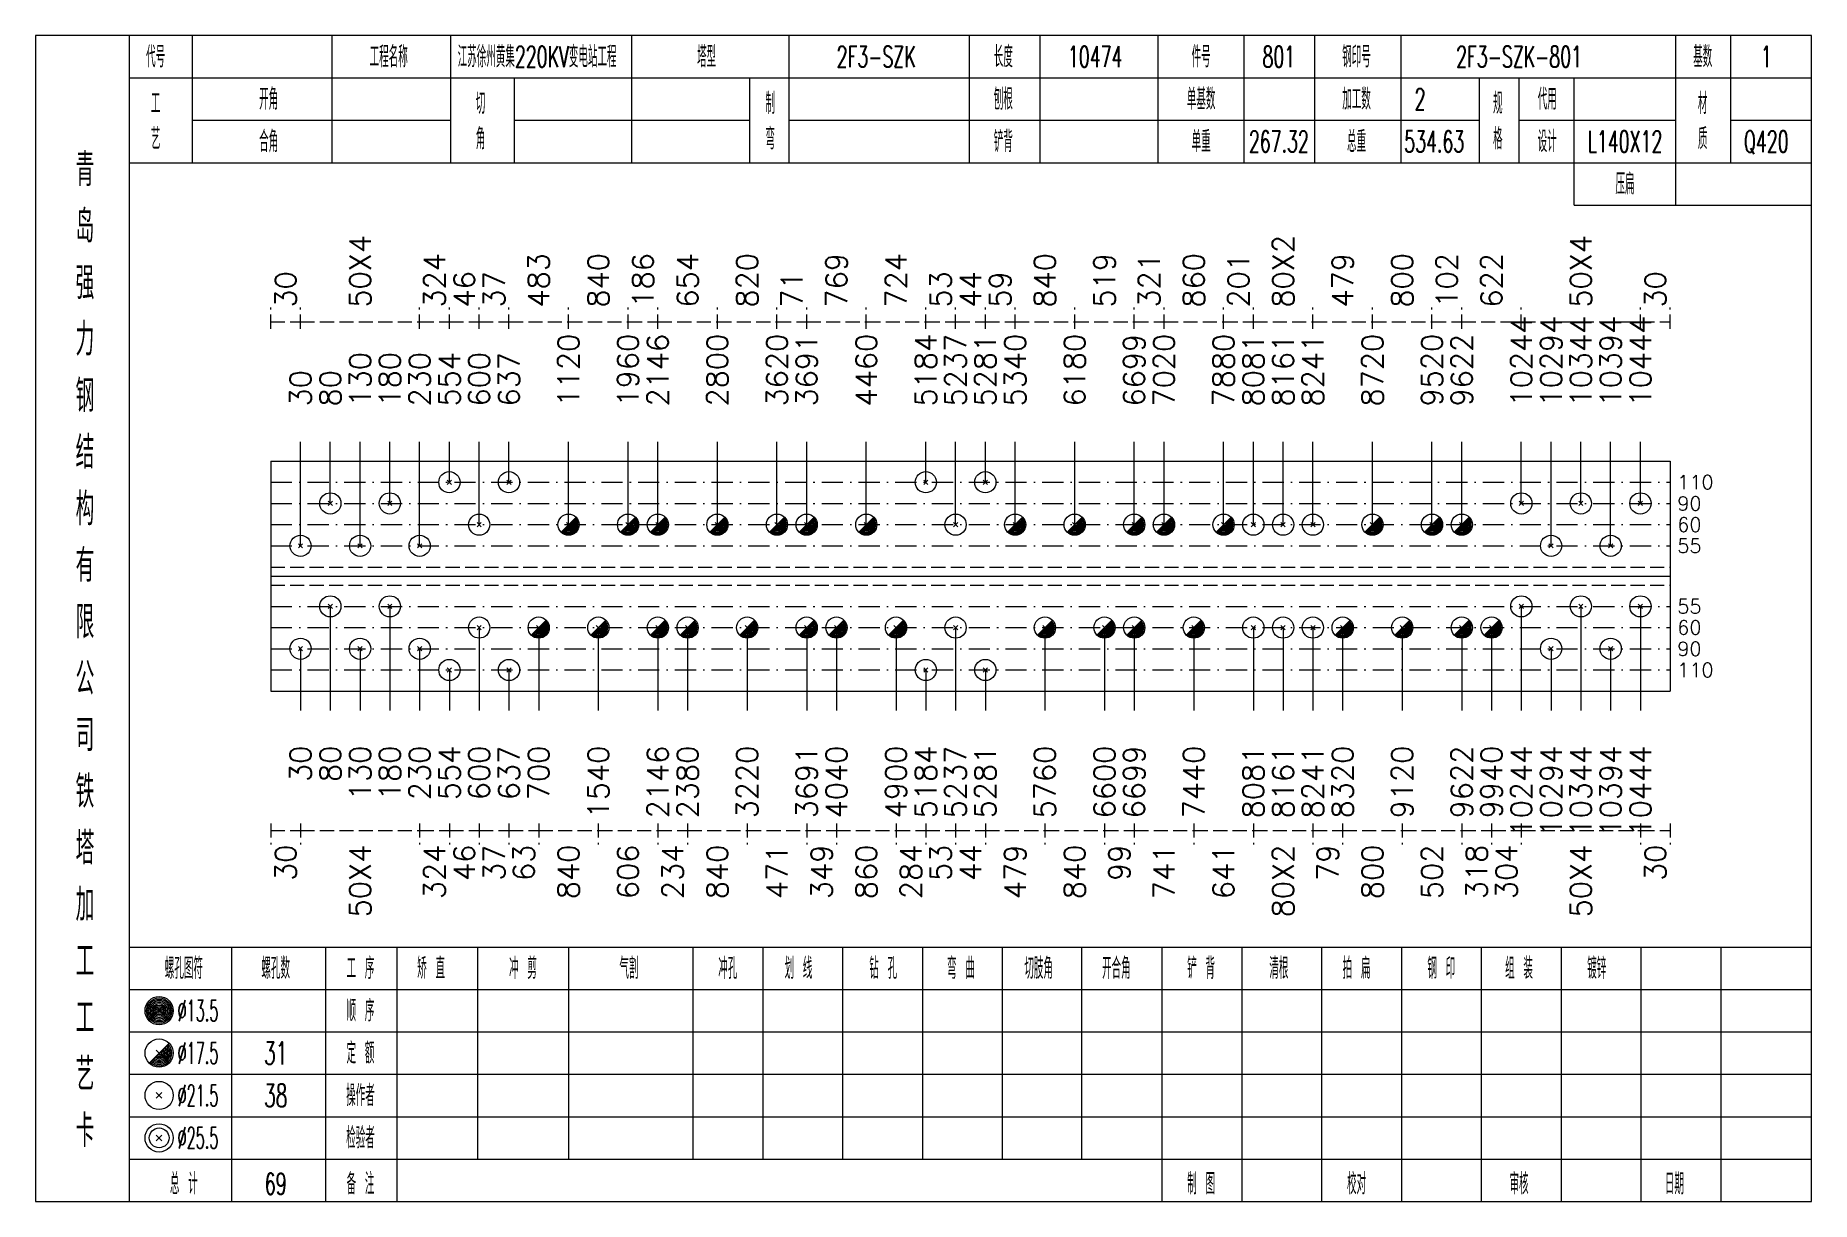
# Model space of a CAD drawing. Extents: x 0 to 4623, y -1159 to 4890.
# Drawn here: x 1868.4 to 2119.8, y 1575 to 1740 of the extents above; entities that cross this region are included whole.
import ezdxf
from ezdxf.enums import TextEntityAlignment as Align

# ---------------------------------------------------------------- set-up
doc = ezdxf.new("R2010")
doc.units = 0
doc.header["$MEASUREMENT"] = 0
doc.linetypes.add('一点画线', pattern=[5.2, 3, -1, 0.2, -1])
doc.linetypes.add('虚线', pattern=[2.75, 2, -0.75])
doc.layers.get('0').update_dxf_attribs({"linetype": 'CONTINUOUS', "lineweight": 25})
for name, color, linetype, lineweight in [('1', 7, 'CONTINUOUS', 25), ('4', 7, 'CONTINUOUS', 25), ('5', 7, 'CONTINUOUS', 25)]:
    doc.layers.add(name, color=color, linetype=linetype, lineweight=lineweight)
doc.styles.get("Standard").update_dxf_attribs({"font": 'simplex.shx', "width": 0.7, "height": 3, "bigfont": 'gbhzfs.shx'})

msp = doc.modelspace()

# ---------------------------------------------------------------- texts
at = {"color": 8, "linetype": 'Continuous', "lineweight": 9}
for s, p in [('50X4', (1914.345, 1701.5)), ('80X2', (2045.006, 1701.5)), ('50X4', (2087.155, 1701.5)), ('324', (1924.882, 1701.5)), ('483', (1939.634, 1701.5)), ('840', (1948.064, 1701.5)), ('186', (1954.386, 1701.5)), ('654', (1960.709, 1701.5)), ('820', (1969.138, 1701.5)), ('769', (1981.783, 1701.5)), ('724', (1990.213, 1701.5)), ('840', (2011.287, 1701.5)), ('519', (2019.717, 1701.5)), ('321', (2026.039, 1701.5)), ('860', (2032.362, 1701.5)), ('201', (2038.684, 1701.5)), ('479', (2053.436, 1701.5)), ('800', (2061.866, 1701.5)), ('102', (2068.188, 1701.5)), ('622', (2074.511, 1701.5)), ('30', (1903.807, 1701.5)), ('46', (1929.097, 1701.5)), ('37', (1933.312, 1701.5)), ('71', (1975.461, 1701.5)), ('53', (1996.535, 1701.5)), ('44', (2000.75, 1701.5)), ('59', (2004.965, 1701.5)), ('30', (2097.693, 1701.5))]:
    msp.add_text(s, height=3, rotation=90, dxfattribs=at).set_placement(p, align=Align.MIDDLE_LEFT)
at = {"color": 7, "linetype": 'Continuous', "lineweight": 13}
for s, p in [('10244', (2078.726, 1687.5)), ('10294', (2082.94, 1687.5)), ('10344', (2087.155, 1687.5)), ('10394', (2091.37, 1687.5)), ('10444', (2095.585, 1687.5)), ('1120', (1943.849, 1687.5)), ('1960', (1952.279, 1687.5)), ('2146', (1956.494, 1687.5)), ('2800', (1964.923, 1687.5)), ('3620', (1973.353, 1687.5)), ('4460', (1985.998, 1687.5)), ('5184', (1994.428, 1687.5)), ('5237', (1998.643, 1687.5)), ('5340', (2007.072, 1687.5)), ('6180', (2015.502, 1687.5)), ('6699', (2023.932, 1687.5)), ('7020', (2028.147, 1687.5)), ('7880', (2036.577, 1687.5)), ('8720', (2057.651, 1687.5)), ('9520', (2066.081, 1687.5)), ('9622', (2070.296, 1687.5)), ('130', (1914.345, 1687.5)), ('180', (1918.56, 1687.5)), ('230', (1922.774, 1687.5)), ('554', (1926.989, 1687.5)), ('600', (1931.204, 1687.5)), ('637', (1935.419, 1687.5)), ('3691', (1977.568, 1687.5)), ('5281', (2002.857, 1687.5)), ('8081', (2040.791, 1687.5)), ('8161', (2045.006, 1687.5)), ('8241', (2049.221, 1687.5)), ('30', (1905.915, 1687.5)), ('80', (1910.13, 1687.5))]:
    msp.add_text(s, height=3, rotation=90, dxfattribs=at).set_placement(p, align=Align.MIDDLE_LEFT)
for s, p in [('110', (2100.8, 1676.786)), ('90', (2100.8, 1673.786)), ('60', (2100.8, 1670.786)), ('55', (2100.8, 1667.786)), ('55', (2100.8, 1659.214)), ('60', (2100.8, 1656.214)), ('90', (2100.8, 1653.214)), ('110', (2100.8, 1650.214))]:
    msp.add_text(s, height=2, dxfattribs=at).set_placement(p, align=Align.MIDDLE_LEFT)
at = {"color": 8, "linetype": 'Continuous', "lineweight": 9}
for s, p in [('30', (1903.807, 1625.5)), ('50X4', (1914.345, 1625.5)), ('324', (1924.882, 1625.5)), ('46', (1929.097, 1625.5)), ('37', (1933.312, 1625.5)), ('63', (1937.527, 1625.5)), ('840', (1943.849, 1625.5)), ('606', (1952.279, 1625.5)), ('234', (1958.601, 1625.5)), ('840', (1964.923, 1625.5)), ('471', (1973.353, 1625.5)), ('349', (1979.676, 1625.5)), ('860', (1985.998, 1625.5)), ('284', (1992.32, 1625.5)), ('53', (1996.535, 1625.5)), ('44', (2000.75, 1625.5)), ('479', (2007.072, 1625.5)), ('840', (2015.502, 1625.5)), ('99', (2021.824, 1625.5)), ('741', (2028.147, 1625.5)), ('641', (2036.577, 1625.5)), ('80X2', (2045.006, 1625.5)), ('79', (2051.329, 1625.5)), ('800', (2057.651, 1625.5)), ('502', (2066.081, 1625.5)), ('318', (2072.403, 1625.5)), ('304', (2076.618, 1625.5)), ('50X4', (2087.155, 1625.5)), ('30', (2097.693, 1625.5))]:
    msp.add_text(s, height=3, rotation=90, dxfattribs=at).set_placement(p, align=Align.MIDDLE_RIGHT)
at = {"layer": '1', "color": 7, "linetype": 'Continuous', "lineweight": 13}
for s, p in [('554', (1926.989, 1639.5)), ('5184', (1994.428, 1639.5)), ('10244', (2078.726, 1639.5)), ('10294', (2082.94, 1639.5)), ('10344', (2087.155, 1639.5)), ('10394', (2091.37, 1639.5)), ('10444', (2095.585, 1639.5)), ('30', (1905.915, 1639.5)), ('80', (1910.13, 1639.5)), ('130', (1914.345, 1639.5)), ('180', (1918.56, 1639.5)), ('230', (1922.774, 1639.5)), ('600', (1931.204, 1639.5)), ('637', (1935.419, 1639.5)), ('700', (1939.634, 1639.5)), ('1540', (1948.064, 1639.5)), ('2146', (1956.494, 1639.5)), ('2380', (1960.709, 1639.5)), ('3220', (1969.138, 1639.5)), ('3691', (1977.568, 1639.5)), ('4040', (1981.783, 1639.5)), ('4900', (1990.213, 1639.5)), ('5237', (1998.643, 1639.5)), ('5281', (2002.857, 1639.5)), ('5760', (2011.287, 1639.5)), ('6600', (2019.717, 1639.5)), ('6699', (2023.932, 1639.5)), ('7440', (2032.362, 1639.5)), ('8081', (2040.791, 1639.5)), ('8161', (2045.006, 1639.5)), ('8241', (2049.221, 1639.5)), ('8320', (2053.436, 1639.5)), ('9120', (2061.866, 1639.5)), ('9622', (2070.296, 1639.5)), ('9940', (2074.511, 1639.5))]:
    msp.add_text(s, height=3, rotation=90, dxfattribs=at).set_placement(p, align=Align.MIDDLE_RIGHT)
at = {"layer": '4', "color": 1, "linetype": 'Continuous', "lineweight": 13}
for s, height, width, p in [('代号', 3, 0.6, (1885.4, 1737)), ('工程名称', 3, 0.6, (1918.4, 1737)), ('江苏徐州黄集220KV变电站工程', 3, 0.6, (1939.4, 1737)), ('塔型', 3, 0.6, (1963.4, 1737)), ('2F3-SZK', 3, 0.6, (1987.4, 1737)), ('长度', 3, 0.6, (2005.4, 1737)), ('10474', 3, 0.6, (2018.4, 1737)), ('件号', 3, 0.6, (2033.4, 1737)), ('801', 3, 0.6, (2044.4, 1737)), ('钢印号', 3, 0.6, (2055.4, 1737)), ('2F3-SZK-801', 3, 0.6, (2078.4, 1737)), ('基数', 3, 0.6, (2104.4, 1737)), ('1', 3, 0.6, (2113.4, 1737)), ('开角', 3, 0.6, (1901.4, 1731)), ('制', 3, 0.6, (1972.4, 1730.4)), ('刨根', 3, 0.6, (2005.4, 1731)), ('单基数', 3, 0.6, (2033.4, 1731)), ('加工数', 3, 0.6, (2055.4, 1731)), ('2', 3, 0.6, (2064.4, 1731)), ('规', 3, 0.6, (2075.4, 1730.4)), ('代用', 3, 0.6, (2082.4, 1731)), ('材', 3, 0.6, (2104.4, 1730.4)), ('工', 3, 0.6, (1885.4, 1730.4)), ('切', 3, 0.6, (1931.4, 1730.4)), ('艺', 3, 0.6, (1885.4, 1725.4)), ('角', 3, 0.6, (1931.4, 1725.4)), ('弯', 3, 0.6, (1972.4, 1725.4)), ('格', 3, 0.6, (2075.4, 1725.4)), ('质', 3, 0.6, (2104.4, 1725.4)), ('合角', 3, 0.6, (1901.4, 1725)), ('铲背', 3, 0.6, (2005.4, 1725)), ('单重', 3, 0.6, (2033.4, 1725)), ('267.32', 3, 0.6, (2044.4, 1725)), ('总重', 3, 0.6, (2055.4, 1725)), ('534.63', 3, 0.6, (2066.4, 1725)), ('设计', 3, 0.6, (2082.4, 1725)), ('L140X12', 3, 0.6, (2093.4, 1725)), ('Q420', 3, 0.6, (2113.4, 1725)), ('青', 4.6, 0.8, (1875.4, 1721)), ('压扁', 3, 0.6, (2093.4, 1719)), ('岛', 4.6, 0.8, (1875.4, 1713)), ('强', 4.6, 0.8, (1875.4, 1705)), ('力', 4.6, 0.8, (1875.4, 1697)), ('钢', 4.6, 0.8, (1875.4, 1689)), ('结', 4.6, 0.8, (1875.4, 1681)), ('构', 4.6, 0.8, (1875.4, 1673)), ('有', 4.6, 0.8, (1875.4, 1665)), ('限', 4.6, 0.8, (1875.4, 1657)), ('公', 4.6, 0.8, (1875.4, 1649)), ('司', 4.6, 0.8, (1875.4, 1641)), ('铁', 4.6, 0.8, (1875.4, 1633)), ('塔', 4.6, 0.8, (1875.4, 1625)), ('加', 4.6, 0.8, (1875.4, 1617)), ('工', 4.6, 0.8, (1875.4, 1609)), ('螺孔图符', 3, 0.6, (1889.4, 1608)), ('螺孔数', 3, 0.6, (1902.4, 1608)), ('工 序', 3, 0.6, (1914.4, 1608)), ('矫 直', 3, 0.6, (1924.4, 1608)), ('冲 剪', 3, 0.6, (1937.4, 1608)), ('气割', 3, 0.6, (1952.4, 1608)), ('冲孔', 3, 0.6, (1966.4, 1608)), ('划 线', 3, 0.6, (1976.4, 1608)), ('钻 孔', 3, 0.6, (1988.4, 1608)), ('弯 曲', 3, 0.6, (1999.4, 1608)), ('切肢角', 3, 0.6, (2010.4, 1608)), ('开合角', 3, 0.6, (2021.4, 1608)), ('铲 背', 3, 0.6, (2033.4, 1608)), ('清根', 3, 0.6, (2044.4, 1608)), ('拍 扁', 3, 0.6, (2055.4, 1608)), ('钢 印', 3, 0.6, (2067.4, 1608)), ('组 装', 3, 0.6, (2078.4, 1608)), ('镀锌', 3, 0.6, (2089.4, 1608)), ('工', 4.6, 0.8, (1875.4, 1601)), ('%%C13.5', 3, 0.5, (1891.4, 1602)), ('顺 序', 3, 0.6, (1914.4, 1602)), ('%%C17.5', 3, 0.5, (1891.4, 1596)), ('31', 3.2, 0.6, (1902.4, 1596)), ('定 额', 3, 0.6, (1914.4, 1596)), ('艺', 4.6, 0.8, (1875.4, 1593)), ('%%C21.5', 3, 0.5, (1891.4, 1590)), ('38', 3.2, 0.6, (1902.4, 1590)), ('操作者', 3, 0.6, (1914.4, 1590)), ('卡', 4.6, 0.8, (1875.4, 1585)), ('%%C25.5', 3, 0.5, (1891.4, 1584)), ('检验者', 3, 0.6, (1914.4, 1584)), ('总 计', 3, 0.6, (1889.4, 1577.5)), ('69', 3, 0.6, (1902.4, 1577.5)), ('备 注', 3, 0.6, (1914.4, 1577.5)), ('制 图', 3, 0.6, (2033.4, 1577.5)), ('校对', 3, 0.6, (2055.4, 1577.5)), ('审核', 3, 0.6, (2078.4, 1577.5)), ('日期', 3, 0.6, (2100.4, 1577.5))]:
    msp.add_text(s, height=height, dxfattribs=dict(at, width=width)).set_placement(p, align=Align.MIDDLE_CENTER)

# ---------------------------------------------------------------- blocks, each defined once
blk = doc.blocks.new('孔21.5')
at = {"layer": '5', "color": 7, "linetype": 'Continuous', "lineweight": 13}
for p, q in [((-0.2, -0.2), (0.2, 0.2)), ((-0.2, 0.2), (0.2, -0.2))]:
    blk.add_line(p, q, dxfattribs=at)
blk.add_circle((0, 0), 1, dxfattribs=at)
blk = doc.blocks.new('孔17.5')
at = {"layer": '5', "color": 7, "linetype": 'Continuous', "lineweight": 13}
for p, q in [((-0.707, -0.707), (0.707, 0.707)), ((-0.2, 0.2), (0.2, -0.2))]:
    blk.add_line(p, q, dxfattribs=at)
blk.add_circle((0, 0), 1, dxfattribs=at)
for radius in [0.9, 0.8, 0.7, 0.6, 0.5, 0.4, 0.3, 0.2, 0.1]:
    blk.add_arc((0, 0), radius, 225, 45, dxfattribs=at)

# ---------------------------------------------------------------- linework, layer by layer
at = {"color": 8, "linetype": '虚线', "lineweight": 9}
for p, q in [((1901.7, 1698.5), (1901.7, 1701.5)), ((1901.7, 1699.5), (1905.915, 1699.5)), ((1905.915, 1698.5), (1905.915, 1701.5)), ((1905.915, 1698.5), (1905.915, 1701.5)), ((1905.915, 1699.5), (1922.774, 1699.5)), ((1922.774, 1698.5), (1922.774, 1701.5)), ((1922.774, 1698.5), (1922.774, 1701.5)), ((1922.774, 1699.5), (1926.989, 1699.5)), ((1926.989, 1698.5), (1926.989, 1701.5)), ((1926.989, 1698.5), (1926.989, 1701.5)), ((1926.989, 1699.5), (1931.204, 1699.5)), ((1931.204, 1698.5), (1931.204, 1701.5)), ((1931.204, 1698.5), (1931.204, 1701.5)), ((1931.204, 1699.5), (1935.419, 1699.5)), ((1935.419, 1698.5), (1935.419, 1701.5)), ((1935.419, 1698.5), (1935.419, 1701.5)), ((1935.419, 1699.5), (1943.849, 1699.5)), ((1943.849, 1698.5), (1943.849, 1701.5)), ((1943.849, 1698.5), (1943.849, 1701.5)), ((1943.849, 1699.5), (1952.279, 1699.5)), ((1952.279, 1698.5), (1952.279, 1701.5)), ((1952.279, 1698.5), (1952.279, 1701.5)), ((1952.279, 1699.5), (1956.494, 1699.5)), ((1956.494, 1698.5), (1956.494, 1701.5)), ((1956.494, 1698.5), (1956.494, 1701.5)), ((1956.494, 1699.5), (1964.923, 1699.5)), ((1964.923, 1698.5), (1964.923, 1701.5)), ((1964.923, 1698.5), (1964.923, 1701.5)), ((1964.923, 1699.5), (1973.353, 1699.5)), ((1973.353, 1698.5), (1973.353, 1701.5)), ((1973.353, 1698.5), (1973.353, 1701.5)), ((1973.353, 1699.5), (1977.568, 1699.5)), ((1977.568, 1698.5), (1977.568, 1701.5)), ((1977.568, 1698.5), (1977.568, 1701.5)), ((1977.568, 1699.5), (1985.998, 1699.5)), ((1985.998, 1698.5), (1985.998, 1701.5)), ((1985.998, 1698.5), (1985.998, 1701.5)), ((1985.998, 1699.5), (1994.428, 1699.5)), ((1994.428, 1698.5), (1994.428, 1701.5)), ((1994.428, 1698.5), (1994.428, 1701.5)), ((1994.428, 1699.5), (1998.643, 1699.5)), ((1998.643, 1698.5), (1998.643, 1701.5)), ((1998.643, 1698.5), (1998.643, 1701.5)), ((1998.643, 1699.5), (2002.857, 1699.5)), ((2002.857, 1698.5), (2002.857, 1701.5)), ((2002.857, 1698.5), (2002.857, 1701.5)), ((2002.857, 1699.5), (2007.072, 1699.5)), ((2007.072, 1698.5), (2007.072, 1701.5)), ((2007.072, 1698.5), (2007.072, 1701.5)), ((2007.072, 1699.5), (2015.502, 1699.5)), ((2015.502, 1698.5), (2015.502, 1701.5)), ((2015.502, 1698.5), (2015.502, 1701.5)), ((2015.502, 1699.5), (2023.932, 1699.5)), ((2023.932, 1698.5), (2023.932, 1701.5)), ((2023.932, 1698.5), (2023.932, 1701.5)), ((2023.932, 1699.5), (2028.147, 1699.5)), ((2028.147, 1698.5), (2028.147, 1701.5)), ((2028.147, 1698.5), (2028.147, 1701.5)), ((2028.147, 1699.5), (2036.577, 1699.5)), ((2036.577, 1698.5), (2036.577, 1701.5)), ((2036.577, 1698.5), (2036.577, 1701.5)), ((2036.577, 1699.5), (2040.791, 1699.5)), ((2040.791, 1698.5), (2040.791, 1701.5)), ((2040.791, 1698.5), (2040.791, 1701.5)), ((2040.791, 1699.5), (2049.221, 1699.5)), ((2049.221, 1698.5), (2049.221, 1701.5)), ((2049.221, 1698.5), (2049.221, 1701.5)), ((2049.221, 1699.5), (2057.651, 1699.5)), ((2057.651, 1698.5), (2057.651, 1701.5)), ((2057.651, 1698.5), (2057.651, 1701.5)), ((2057.651, 1699.5), (2066.081, 1699.5)), ((2066.081, 1698.5), (2066.081, 1701.5)), ((2066.081, 1698.5), (2066.081, 1701.5)), ((2066.081, 1699.5), (2070.296, 1699.5)), ((2070.296, 1698.5), (2070.296, 1701.5)), ((2070.296, 1698.5), (2070.296, 1701.5)), ((2070.296, 1699.5), (2078.726, 1699.5)), ((2078.726, 1698.5), (2078.726, 1701.5)), ((2078.726, 1698.5), (2078.726, 1701.5)), ((2078.726, 1699.5), (2095.585, 1699.5)), ((2095.585, 1698.5), (2095.585, 1701.5)), ((2095.585, 1698.5), (2095.585, 1701.5)), ((2095.585, 1699.5), (2099.8, 1699.5)), ((2099.8, 1698.5), (2099.8, 1701.5)), ((1901.7, 1628.5), (1901.7, 1625.5)), ((1901.7, 1627.5), (1905.915, 1627.5)), ((1905.915, 1628.5), (1905.915, 1625.5)), ((1905.915, 1628.5), (1905.915, 1625.5)), ((1905.915, 1627.5), (1922.774, 1627.5)), ((1922.774, 1628.5), (1922.774, 1625.5)), ((1922.774, 1628.5), (1922.774, 1625.5)), ((1922.774, 1627.5), (1926.989, 1627.5)), ((1926.989, 1628.5), (1926.989, 1625.5)), ((1926.989, 1628.5), (1926.989, 1625.5)), ((1926.989, 1627.5), (1931.204, 1627.5)), ((1931.204, 1628.5), (1931.204, 1625.5)), ((1931.204, 1628.5), (1931.204, 1625.5)), ((1931.204, 1627.5), (1935.419, 1627.5)), ((1935.419, 1628.5), (1935.419, 1625.5)), ((1935.419, 1628.5), (1935.419, 1625.5)), ((1935.419, 1627.5), (1939.634, 1627.5)), ((1939.634, 1628.5), (1939.634, 1625.5)), ((1939.634, 1628.5), (1939.634, 1625.5)), ((1939.634, 1627.5), (1948.064, 1627.5)), ((1948.064, 1628.5), (1948.064, 1625.5)), ((1948.064, 1628.5), (1948.064, 1625.5)), ((1948.064, 1627.5), (1956.494, 1627.5)), ((1956.494, 1628.5), (1956.494, 1625.5)), ((1956.494, 1628.5), (1956.494, 1625.5)), ((1956.494, 1627.5), (1960.709, 1627.5)), ((1960.709, 1628.5), (1960.709, 1625.5)), ((1960.709, 1628.5), (1960.709, 1625.5)), ((1960.709, 1627.5), (1969.138, 1627.5)), ((1969.138, 1628.5), (1969.138, 1625.5)), ((1969.138, 1628.5), (1969.138, 1625.5)), ((1969.138, 1627.5), (1977.568, 1627.5)), ((1977.568, 1628.5), (1977.568, 1625.5)), ((1977.568, 1628.5), (1977.568, 1625.5)), ((1977.568, 1627.5), (1981.783, 1627.5)), ((1981.783, 1628.5), (1981.783, 1625.5)), ((1981.783, 1628.5), (1981.783, 1625.5)), ((1981.783, 1627.5), (1990.213, 1627.5)), ((1990.213, 1628.5), (1990.213, 1625.5)), ((1990.213, 1628.5), (1990.213, 1625.5)), ((1990.213, 1627.5), (1994.428, 1627.5)), ((1994.428, 1628.5), (1994.428, 1625.5)), ((1994.428, 1628.5), (1994.428, 1625.5)), ((1994.428, 1627.5), (1998.643, 1627.5)), ((1998.643, 1628.5), (1998.643, 1625.5)), ((1998.643, 1628.5), (1998.643, 1625.5)), ((1998.643, 1627.5), (2002.857, 1627.5)), ((2002.857, 1628.5), (2002.857, 1625.5)), ((2002.857, 1628.5), (2002.857, 1625.5)), ((2002.857, 1627.5), (2011.287, 1627.5)), ((2011.287, 1628.5), (2011.287, 1625.5)), ((2011.287, 1628.5), (2011.287, 1625.5)), ((2011.287, 1627.5), (2019.717, 1627.5)), ((2019.717, 1628.5), (2019.717, 1625.5)), ((2019.717, 1628.5), (2019.717, 1625.5)), ((2019.717, 1627.5), (2023.932, 1627.5)), ((2023.932, 1628.5), (2023.932, 1625.5)), ((2023.932, 1628.5), (2023.932, 1625.5)), ((2023.932, 1627.5), (2032.362, 1627.5)), ((2032.362, 1628.5), (2032.362, 1625.5)), ((2032.362, 1628.5), (2032.362, 1625.5)), ((2032.362, 1627.5), (2040.791, 1627.5)), ((2040.791, 1628.5), (2040.791, 1625.5)), ((2040.791, 1628.5), (2040.791, 1625.5)), ((2040.791, 1627.5), (2049.221, 1627.5)), ((2049.221, 1628.5), (2049.221, 1625.5)), ((2049.221, 1628.5), (2049.221, 1625.5)), ((2049.221, 1627.5), (2053.436, 1627.5)), ((2053.436, 1628.5), (2053.436, 1625.5)), ((2053.436, 1628.5), (2053.436, 1625.5)), ((2053.436, 1627.5), (2061.866, 1627.5)), ((2061.866, 1628.5), (2061.866, 1625.5)), ((2061.866, 1628.5), (2061.866, 1625.5)), ((2061.866, 1627.5), (2070.296, 1627.5)), ((2070.296, 1628.5), (2070.296, 1625.5)), ((2070.296, 1628.5), (2070.296, 1625.5)), ((2070.296, 1627.5), (2074.511, 1627.5)), ((2074.511, 1628.5), (2074.511, 1625.5)), ((2074.511, 1628.5), (2074.511, 1625.5)), ((2074.511, 1627.5), (2078.726, 1627.5)), ((2078.726, 1628.5), (2078.726, 1625.5)), ((2078.726, 1628.5), (2078.726, 1625.5)), ((2078.726, 1627.5), (2095.585, 1627.5)), ((2095.585, 1628.5), (2095.585, 1625.5)), ((2095.585, 1628.5), (2095.585, 1625.5)), ((2095.585, 1627.5), (2099.8, 1627.5)), ((2099.8, 1628.5), (2099.8, 1625.5))]:
    msp.add_line(p, q, dxfattribs=at)
at = {"color": 7, "linetype": 'Continuous', "lineweight": 13}
for p, q in [((1905.915, 1667.786), (1905.915, 1682.5)), ((1910.13, 1673.786), (1910.13, 1682.5)), ((1914.345, 1667.786), (1914.345, 1682.5)), ((1918.56, 1673.786), (1918.56, 1682.5)), ((1922.774, 1667.786), (1922.774, 1682.5)), ((1926.989, 1676.786), (1926.989, 1682.5)), ((1931.204, 1670.786), (1931.204, 1682.5)), ((1935.419, 1676.786), (1935.419, 1682.5)), ((1943.849, 1670.786), (1943.849, 1682.5)), ((1952.279, 1670.786), (1952.279, 1682.5)), ((1956.494, 1670.786), (1956.494, 1682.5)), ((1964.923, 1670.786), (1964.923, 1682.5)), ((1973.353, 1670.786), (1973.353, 1682.5)), ((1977.568, 1670.786), (1977.568, 1682.5)), ((1985.998, 1670.786), (1985.998, 1682.5)), ((1994.428, 1676.786), (1994.428, 1682.5)), ((1998.643, 1670.786), (1998.643, 1682.5)), ((2002.857, 1676.786), (2002.857, 1682.5)), ((2007.072, 1670.786), (2007.072, 1682.5)), ((2015.502, 1670.786), (2015.502, 1682.5)), ((2023.932, 1670.786), (2023.932, 1682.5)), ((2028.147, 1670.786), (2028.147, 1682.5)), ((2036.577, 1670.786), (2036.577, 1682.5)), ((2040.791, 1670.786), (2040.791, 1682.5)), ((2045.006, 1670.786), (2045.006, 1682.5)), ((2049.221, 1670.786), (2049.221, 1682.5)), ((2057.651, 1670.786), (2057.651, 1682.5)), ((2066.081, 1670.786), (2066.081, 1682.5)), ((2070.296, 1670.786), (2070.296, 1682.5)), ((2078.726, 1673.786), (2078.726, 1682.5)), ((2082.94, 1667.786), (2082.94, 1682.5)), ((2087.155, 1673.786), (2087.155, 1682.5)), ((2091.37, 1667.786), (2091.37, 1682.5)), ((2095.585, 1673.786), (2095.585, 1682.5)), ((1910.13, 1659.214), (1910.13, 1644.5)), ((1918.56, 1659.214), (1918.56, 1644.5)), ((2078.726, 1659.214), (2078.726, 1644.5)), ((2087.155, 1659.214), (2087.155, 1644.5)), ((2095.585, 1659.214), (2095.585, 1644.5)), ((1931.204, 1656.214), (1931.204, 1644.5)), ((1939.634, 1656.214), (1939.634, 1644.5)), ((1948.064, 1656.214), (1948.064, 1644.5)), ((1956.494, 1656.214), (1956.494, 1644.5)), ((1960.709, 1656.214), (1960.709, 1644.5)), ((1969.138, 1656.214), (1969.138, 1644.5)), ((1977.568, 1656.214), (1977.568, 1644.5)), ((1981.783, 1656.214), (1981.783, 1644.5)), ((1990.213, 1656.214), (1990.213, 1644.5)), ((1998.643, 1656.214), (1998.643, 1644.5)), ((2011.287, 1656.214), (2011.287, 1644.5)), ((2019.717, 1656.214), (2019.717, 1644.5)), ((2023.932, 1656.214), (2023.932, 1644.5)), ((2032.362, 1656.214), (2032.362, 1644.5)), ((2040.791, 1656.214), (2040.791, 1644.5)), ((2045.006, 1656.214), (2045.006, 1644.5)), ((2049.221, 1656.214), (2049.221, 1644.5)), ((2053.436, 1656.214), (2053.436, 1644.5)), ((2061.866, 1656.214), (2061.866, 1644.5)), ((2070.296, 1656.214), (2070.296, 1644.5)), ((2074.511, 1656.214), (2074.511, 1644.5)), ((1905.915, 1653.214), (1905.915, 1644.5)), ((1914.345, 1653.214), (1914.345, 1644.5)), ((1922.774, 1653.214), (1922.774, 1644.5)), ((2082.94, 1653.214), (2082.94, 1644.5)), ((2091.37, 1653.214), (2091.37, 1644.5)), ((1926.989, 1650.214), (1926.989, 1644.5)), ((1935.419, 1650.214), (1935.419, 1644.5)), ((1994.428, 1650.214), (1994.428, 1644.5)), ((2002.857, 1650.214), (2002.857, 1644.5))]:
    msp.add_line(p, q, dxfattribs=at)
at = {"color": 7, "linetype": 'Continuous', "lineweight": 18}
for p, q in [((1901.7, 1679.786), (1901.7, 1647.214)), ((1901.7, 1679.786), (2099.8, 1679.786)), ((2099.8, 1679.786), (2099.8, 1647.214)), ((1901.7, 1663.5), (2099.8, 1663.5))]:
    msp.add_line(p, q, dxfattribs=at)
at = {"color": 3, "linetype": '一点画线', "lineweight": 13}
for p, q in [((1901.7, 1676.786), (2099.8, 1676.786)), ((1901.7, 1673.786), (2099.8, 1673.786)), ((1901.7, 1670.786), (2099.8, 1670.786)), ((1901.7, 1667.786), (2099.8, 1667.786)), ((1901.7, 1659.214), (2099.8, 1659.214)), ((1901.7, 1656.214), (2099.8, 1656.214)), ((1901.7, 1653.214), (2099.8, 1653.214)), ((1901.7, 1650.214), (2099.8, 1650.214))]:
    msp.add_line(p, q, dxfattribs=at)
at = {"color": 1, "linetype": '虚线', "lineweight": 18}
for p, q in [((1901.7, 1664.786), (2099.8, 1664.786)), ((1901.7, 1662.214), (2099.8, 1662.214))]:
    msp.add_line(p, q, dxfattribs=at)
at = {"layer": '1', "color": 7, "linetype": 'Continuous', "lineweight": 18}
msp.add_line((1901.7, 1647.214), (2099.8, 1647.214), dxfattribs=at)
at = {"layer": '4', "color": 1, "linetype": 'Continuous', "lineweight": 18}
for p, q in [((1881.7, 1575), (1881.7, 1740)), ((1890.6, 1722), (1890.6, 1740)), ((1910.4, 1722), (1910.4, 1740)), ((1927.2, 1722), (1927.2, 1740)), ((1952.8, 1722), (1952.8, 1740)), ((1975.1, 1722), (1975.1, 1740)), ((2000.6, 1722), (2000.6, 1740)), ((2010.6, 1722), (2010.6, 1740)), ((2027.3, 1722), (2027.3, 1740)), ((2039.5, 1722), (2039.5, 1740)), ((2049.5, 1722), (2049.5, 1740)), ((2061.7, 1722), (2061.7, 1740)), ((2100.6, 1716), (2100.6, 1740)), ((2108.4, 1722), (2108.4, 1740)), ((1881.7, 1734), (2119.8, 1734)), ((1936.2, 1722), (1936.2, 1734)), ((1969.5, 1722), (1969.5, 1734)), ((2072.8, 1722), (2072.8, 1734)), ((2078.4, 1722), (2078.4, 1734)), ((2086.2, 1716), (2086.2, 1734)), ((1890.6, 1728), (1927.2, 1728)), ((1936.2, 1728), (1969.5, 1728)), ((1975.1, 1728), (2072.8, 1728)), ((2078.4, 1728), (2100.6, 1728)), ((2108.4, 1728), (2119.8, 1728)), ((1881.7, 1722), (2119.8, 1722)), ((2086.2, 1716), (2119.8, 1716)), ((1881.7, 1611), (2119.8, 1611)), ((1896.2, 1575), (1896.2, 1611)), ((1909.5, 1575), (1909.5, 1611)), ((1919.6, 1575), (1919.6, 1611)), ((1931, 1581), (1931, 1611)), ((1943.9, 1581), (1943.9, 1611)), ((1961.5, 1581), (1961.5, 1611)), ((1971.4, 1581), (1971.4, 1611)), ((1982.7, 1581), (1982.7, 1611)), ((1994, 1581), (1994, 1611)), ((2005.3, 1581), (2005.3, 1611)), ((2016.5, 1581), (2016.5, 1611)), ((2027.9, 1581), (2027.9, 1611)), ((2039.2, 1581), (2039.2, 1611)), ((2050.5, 1581), (2050.5, 1611)), ((2061.8, 1581), (2061.8, 1611)), ((2073.1, 1581), (2073.1, 1611)), ((2084.4, 1581), (2084.4, 1611)), ((2095.7, 1581), (2095.7, 1611)), ((2107, 1581), (2107, 1611)), ((1881.7, 1605), (2119.8, 1605)), ((1881.7, 1599), (2119.8, 1599)), ((1881.7, 1593), (2119.8, 1593)), ((1881.7, 1587), (2119.8, 1587)), ((1881.7, 1581), (2119.8, 1581)), ((2027.9, 1575), (2027.9, 1581)), ((2039.2, 1575), (2039.2, 1581)), ((2050.5, 1575), (2050.5, 1581)), ((2061.8, 1575), (2061.8, 1581)), ((2073.1, 1575), (2073.1, 1581)), ((2084.4, 1575), (2084.4, 1581)), ((2095.7, 1575), (2095.7, 1581)), ((2107, 1575), (2107, 1581))]:
    msp.add_line(p, q, dxfattribs=at)
at = {"layer": '4', "color": 7, "linetype": 'Continuous', "lineweight": 13}
for p, q in [((1885.7, 1601.8), (1886.1, 1602.2)), ((1886.1, 1601.8), (1885.7, 1602.2)), ((1884.486, 1594.586), (1887.314, 1597.414)), ((1885.5, 1596.4), (1886.3, 1595.6)), ((1885.5, 1589.6), (1886.3, 1590.4)), ((1885.5, 1590.4), (1886.3, 1589.6)), ((1885.5, 1583.6), (1886.3, 1584.4)), ((1885.5, 1584.4), (1886.3, 1583.6))]:
    msp.add_line(p, q, dxfattribs=at)
at = {"layer": '4', "color": 1, "linetype": 'Continuous', "lineweight": 18}
msp.add_lwpolyline([(1868.4, 1740), (1868.4, 1575), (2119.8, 1575), (2119.8, 1740)], close=True, dxfattribs=at)
at = {"layer": '4', "color": 7, "linetype": 'Continuous', "lineweight": 13}
for centre, radius in [((1885.9, 1602), 2), ((1885.9, 1602), 1.8), ((1885.9, 1602), 1.6), ((1885.9, 1602), 1.4), ((1885.9, 1602), 1.2), ((1885.9, 1602), 1), ((1885.9, 1602), 0.8), ((1885.9, 1602), 0.6), ((1885.9, 1602), 0.4), ((1885.9, 1602), 0.2), ((1885.9, 1596), 2), ((1885.9, 1590), 2), ((1885.9, 1584), 2), ((1885.9, 1584), 1.4)]:
    msp.add_circle(centre, radius, dxfattribs=at)
for radius in [1.8, 1.6, 1.4, 1.2, 1, 0.8, 0.6, 0.4, 0.2]:
    msp.add_arc((1885.9, 1596), radius, 225, 45, dxfattribs=at)

# ---------------------------------------------------------------- block references
at = {"color": 7, "linetype": 'Continuous', "lineweight": 13, "xscale": 1.5, "yscale": 1.5, "zscale": 1.5}
for name, p in [('孔21.5', (1926.989, 1676.786)), ('孔21.5', (1935.419, 1676.786)), ('孔21.5', (1994.428, 1676.786)), ('孔21.5', (2002.857, 1676.786)), ('孔21.5', (1910.13, 1673.786)), ('孔21.5', (1918.56, 1673.786)), ('孔21.5', (2078.726, 1673.786)), ('孔21.5', (2087.155, 1673.786)), ('孔21.5', (2095.585, 1673.786)), ('孔21.5', (1931.204, 1670.786)), ('孔17.5', (1943.849, 1670.786)), ('孔17.5', (1952.279, 1670.786)), ('孔17.5', (1956.494, 1670.786)), ('孔17.5', (1964.923, 1670.786)), ('孔17.5', (1973.353, 1670.786)), ('孔17.5', (1977.568, 1670.786)), ('孔17.5', (1985.998, 1670.786)), ('孔21.5', (1998.643, 1670.786)), ('孔17.5', (2007.072, 1670.786)), ('孔17.5', (2015.502, 1670.786)), ('孔17.5', (2023.932, 1670.786)), ('孔17.5', (2028.147, 1670.786)), ('孔17.5', (2036.577, 1670.786)), ('孔21.5', (2040.791, 1670.786)), ('孔21.5', (2045.006, 1670.786)), ('孔21.5', (2049.221, 1670.786)), ('孔17.5', (2057.651, 1670.786)), ('孔17.5', (2066.081, 1670.786)), ('孔17.5', (2070.296, 1670.786)), ('孔21.5', (1905.915, 1667.786)), ('孔21.5', (1914.345, 1667.786)), ('孔21.5', (1922.774, 1667.786)), ('孔21.5', (2082.94, 1667.786)), ('孔21.5', (2091.37, 1667.786))]:
    msp.add_blockref(name, p, dxfattribs=at)
at = {"layer": '1', "color": 7, "linetype": 'Continuous', "lineweight": 13, "xscale": 1.5, "yscale": 1.5, "zscale": 1.5}
for name, p in [('孔21.5', (1910.13, 1659.214)), ('孔21.5', (1918.56, 1659.214)), ('孔21.5', (2078.726, 1659.214)), ('孔21.5', (2087.155, 1659.214)), ('孔21.5', (2095.585, 1659.214)), ('孔21.5', (1931.204, 1656.214)), ('孔17.5', (1939.634, 1656.214)), ('孔17.5', (1948.064, 1656.214)), ('孔17.5', (1956.494, 1656.214)), ('孔17.5', (1960.709, 1656.214)), ('孔17.5', (1969.138, 1656.214)), ('孔17.5', (1977.568, 1656.214)), ('孔17.5', (1981.783, 1656.214)), ('孔17.5', (1990.213, 1656.214)), ('孔21.5', (1998.643, 1656.214)), ('孔17.5', (2011.287, 1656.214)), ('孔17.5', (2019.717, 1656.214)), ('孔17.5', (2023.932, 1656.214)), ('孔17.5', (2032.362, 1656.214)), ('孔21.5', (2040.791, 1656.214)), ('孔21.5', (2045.006, 1656.214)), ('孔21.5', (2049.221, 1656.214)), ('孔17.5', (2053.436, 1656.214)), ('孔17.5', (2061.866, 1656.214)), ('孔17.5', (2070.296, 1656.214)), ('孔17.5', (2074.511, 1656.214)), ('孔21.5', (1905.915, 1653.214)), ('孔21.5', (1914.345, 1653.214)), ('孔21.5', (1922.774, 1653.214)), ('孔21.5', (2082.94, 1653.214)), ('孔21.5', (2091.37, 1653.214)), ('孔21.5', (1926.989, 1650.214)), ('孔21.5', (1935.419, 1650.214)), ('孔21.5', (1994.428, 1650.214)), ('孔21.5', (2002.857, 1650.214))]:
    msp.add_blockref(name, p, dxfattribs=at)

msp.set_redraw_order([(e.dxf.handle, doc.entitydb.next_handle()) for e in msp.query("TEXT MTEXT ATTDEF DIMENSION ARC_DIMENSION")])  # texts and dimensions are drawn at this point

doc.saveas('drawing.dxf')
